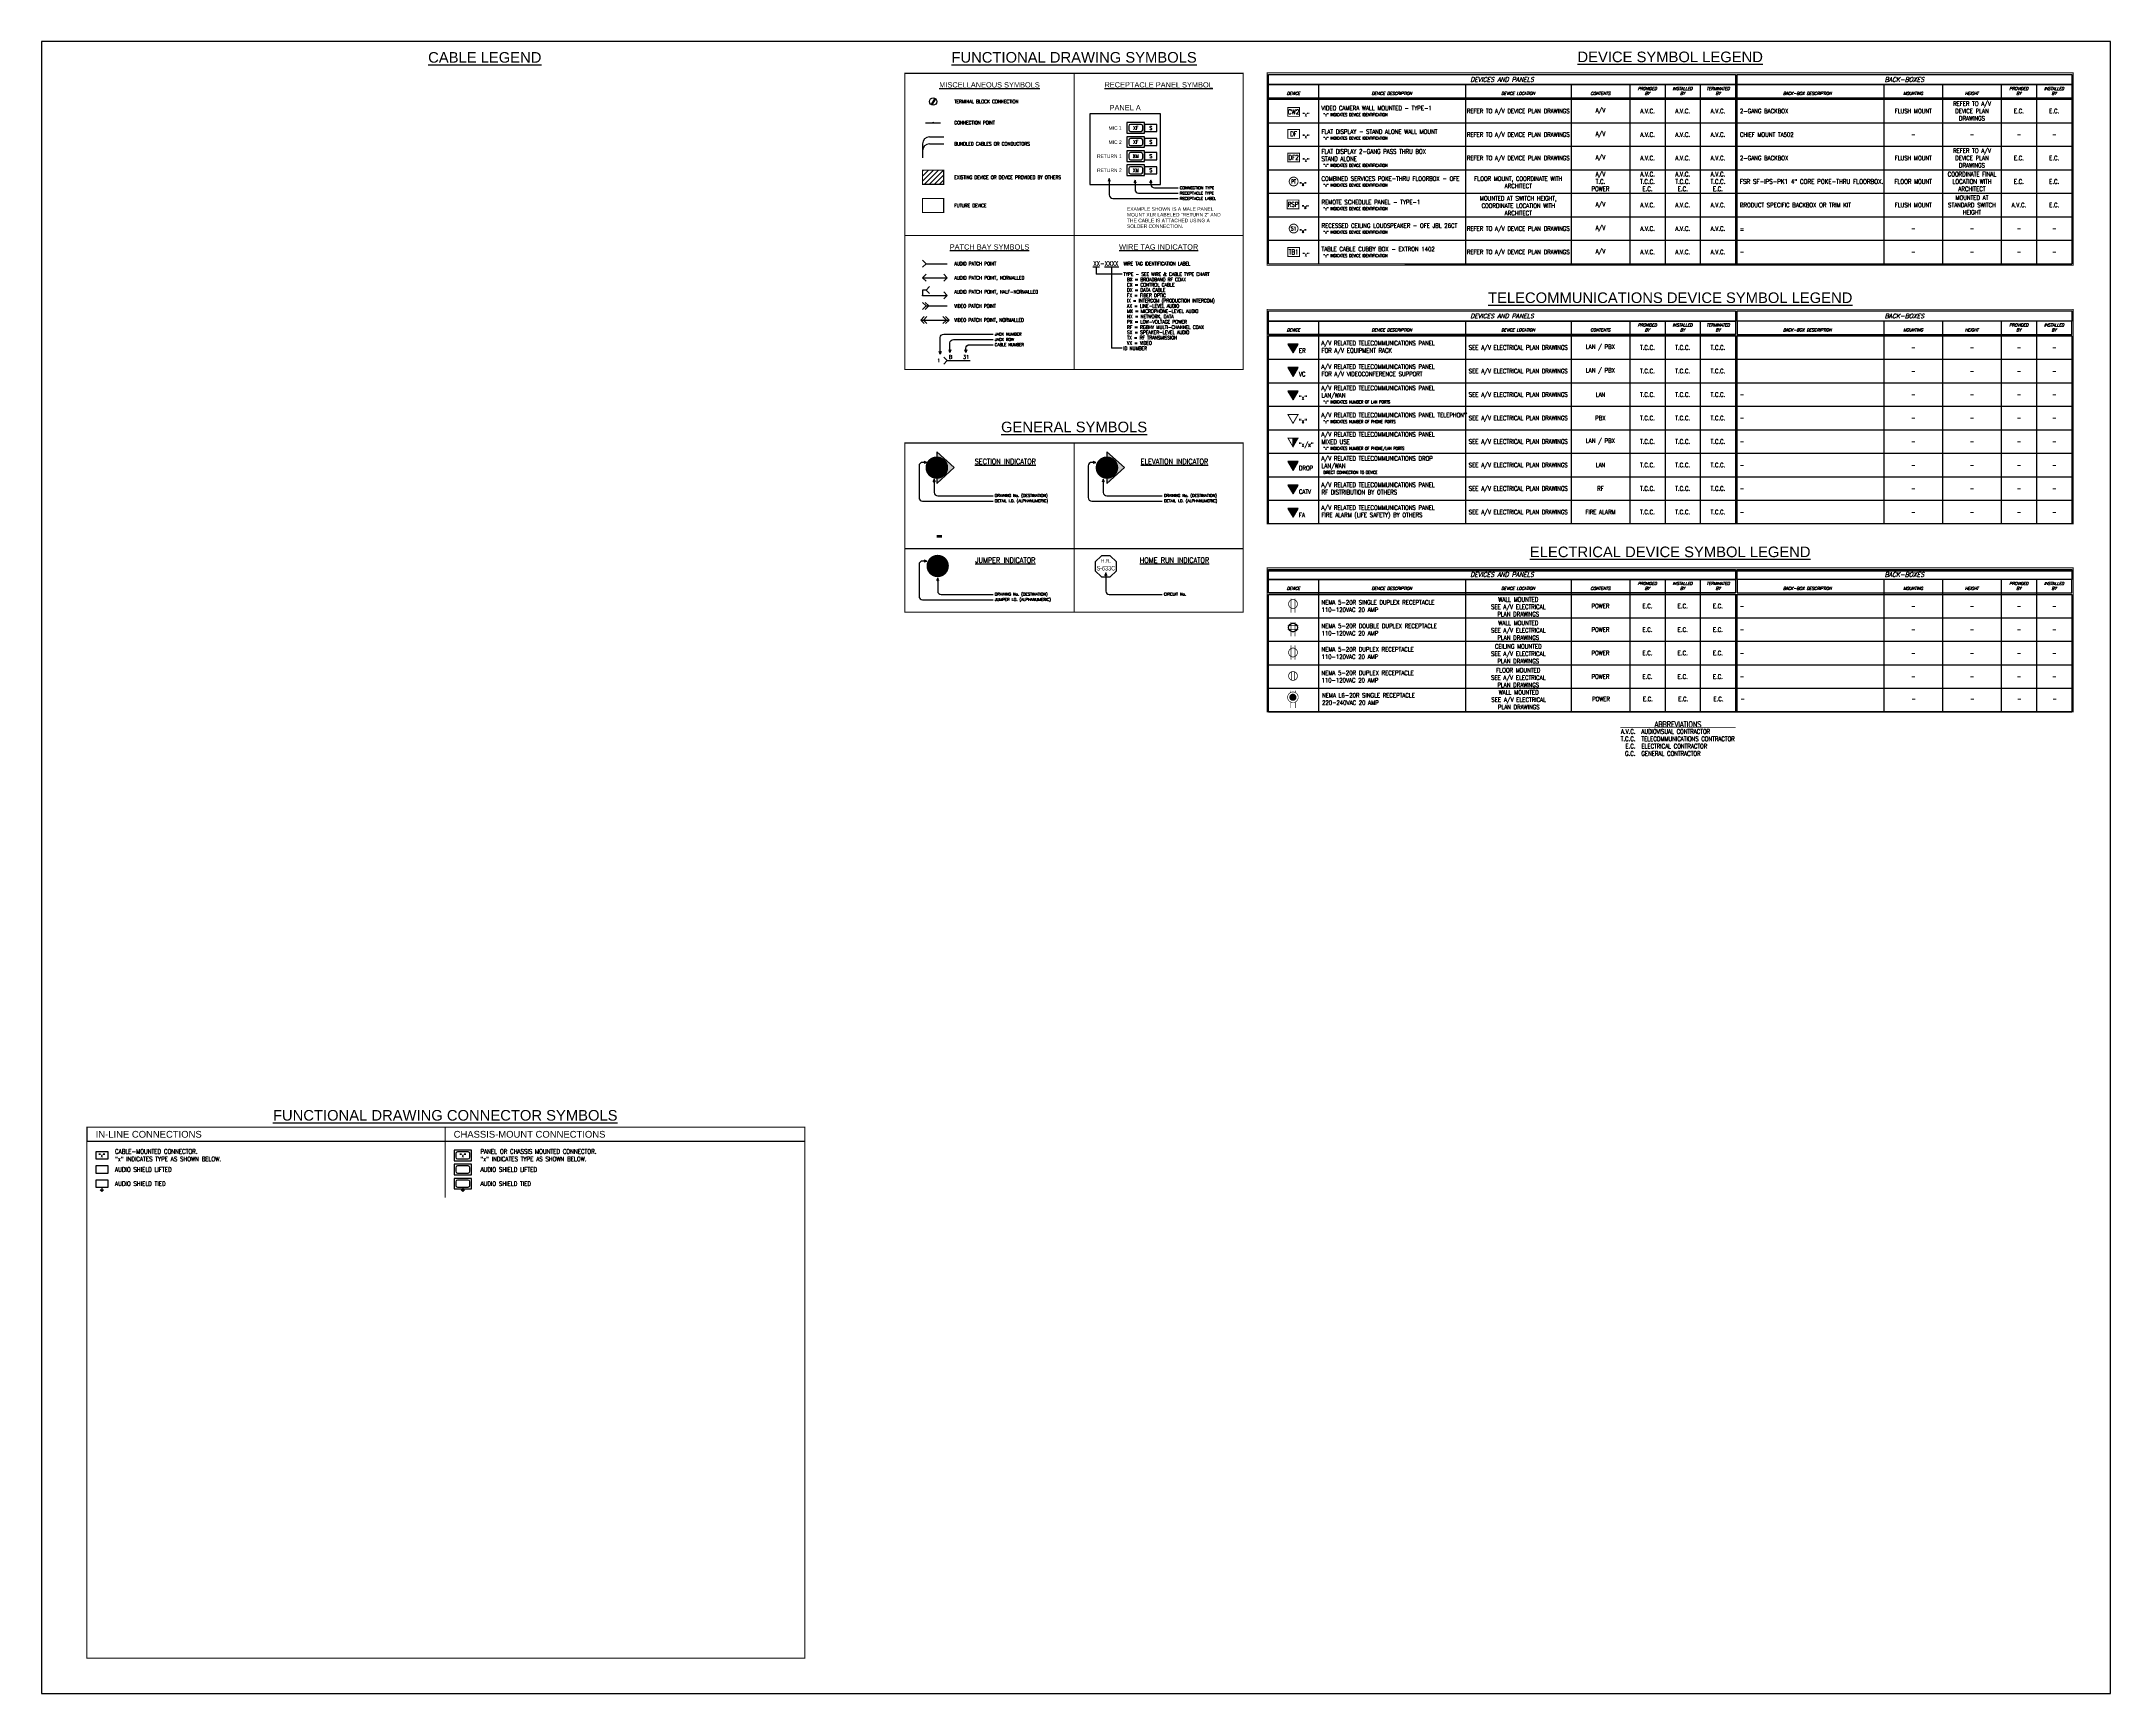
# Model space of a CAD drawing. Extents: x 0 to 73.7, y 0 to 29.5.
# Drawn here: x 0 to 36.7, y 0 to 29.3 of the extents above; entities that cross this region are included whole.
import ezdxf
from ezdxf.enums import TextEntityAlignment as Align

# ---------------------------------------------------------------- set-up
doc = ezdxf.new("R2010")
doc.units = 0
doc.header["$MEASUREMENT"] = 0
doc.linetypes.add('DIVIDE4', pattern=[0.3125, 0.125, -0.0625, 0, -0.0625, 0, -0.0625])
doc.linetypes.add('HIDDEN4', pattern=[0.09375, 0.0625, -0.03125])
doc.layers.get('0').update_dxf_attribs({"linetype": 'CONTINUOUS'})
doc.layers.get('DEFPOINTS').update_dxf_attribs({"linetype": 'CONTINUOUS'})
for name, color, linetype in [('0AV-REV1', 7, 'CONTINUOUS'), ('2', 1, 'CONTINUOUS'), ('AV-Anno-Iden', 154, 'CONTINUOUS'), ('AV-Anno-Text', 1, 'CONTINUOUS'), ('AV-Flor-Elec-Devc', 160, 'CONTINUOUS'), ('CABLE-NUM', 7, 'CONTINUOUS'), ('Device Fill', 255, 'CONTINUOUS'), ('GRID', 7, 'CONTINUOUS'), ('NOTES', 1, 'CONTINUOUS'), ('PPOINTS', 7, 'CONTINUOUS'), ('TABLE', 7, 'CONTINUOUS'), ('TAG', 7, 'CONTINUOUS'), ('TEXT-MEDIUM', 1, 'CONTINUOUS'), ('TEXT-SMALL', 7, 'CONTINUOUS')]:
    doc.layers.add(name, color=color, linetype=linetype)
doc.styles.add('CONNECTOR', font='SIMPLEX.shx', dxfattribs={"width": 0.75, "height": 0.0625})
doc.styles.add('ITALIC', font='italic.shx')
doc.styles.add('NARROW', font='ROMANS.shx', dxfattribs={"width": 0.8})
doc.styles.add('ROMANS', font='romans', dxfattribs={"width": 0.875})
doc.styles.add('SIMPLEX', font='SIMPLEX')
doc.styles.get("Standard").update_dxf_attribs({"font": 'arial.ttf'})
doc.styles.add('SWISS-L', font='swiss-l.shx')
doc.styles.add('TAG', font='TXT.SHX', dxfattribs={"width": 0.85})
doc.styles.add('TimesNew', font='times.ttf')

# ---------------------------------------------------------------- blocks, each defined once
blk = doc.blocks.new('PP-IN')
at = {"layer": 'PPOINTS', "color": 3, "linetype": 'Continuous'}
blk.add_lwpolyline([(-0.062, 0.062), (0, 0), (-0.062, -0.062), (-0.062, -0.062)], dxfattribs=at)
at = {"layer": 'CABLE-NUM', "linetype": 'Continuous', "style": 'SIMPLEX'}
blk.add_attdef('B-CABLE', (0.281, 0.032), '', height=0.0625, dxfattribs=at)
at = {"layer": 'PPOINTS', "linetype": 'Continuous', "style": 'SIMPLEX'}
blk.add_attdef('POINT-NUM', text='', height=0.0625, dxfattribs=at).set_placement((-0.125, 0.031), align=Align.RIGHT)
blk.add_attdef('B-ROW', (0.031, 0.032), '', height=0.0625, dxfattribs=at)
blk = doc.blocks.new('VPP-IN')
at = {"layer": 'PPOINTS', "color": 3, "linetype": 'Continuous'}
for points in [[(-0.062, 0.062), (0, 0), (-0.062, -0.062), (-0.062, -0.062)], [(-0.016, 0.062), (0.047, 0), (-0.016, -0.062), (-0.016, -0.062)]]:
    blk.add_lwpolyline(points, dxfattribs=at)
at = {"layer": 'CABLE-NUM', "linetype": 'Continuous', "style": 'SIMPLEX'}
blk.add_attdef('POINT-NUM', text='', height=0.0625, dxfattribs=at).set_placement((-0.094, 0), align=Align.MIDDLE_RIGHT)
for tag, p in [('B-ROW', (0.062, 0.032)), ('B-CABLE', (0.312, 0.032))]:
    blk.add_attdef(tag, p, '', height=0.0625, dxfattribs=at)
blk = doc.blocks.new('PP-HALF')
at = {"layer": 'PPOINTS', "color": 1, "const_width": 0.0156}
blk.add_lwpolyline([(-0.008, 0, 1), (0.008, 0, 1)], format="xyb", close=True, dxfattribs=at)
at = {"layer": 'PPOINTS', "color": 1}
blk.add_lwpolyline([(0.062, 0.094), (0, 0.094), (0, 0)], dxfattribs=at)
at = {"layer": 'PPOINTS', "color": 1, "linetype": 'Continuous'}
blk.add_lwpolyline([(0, 0), (0.437, 0)], dxfattribs=at)
at = {"layer": 'PPOINTS', "color": 3, "linetype": 'Continuous'}
for points in [[(0.125, 0.156), (0.062, 0.094), (0.125, 0.031)], [(0.375, 0.062), (0.437, 0), (0.375, -0.062), (0.375, -0.062)]]:
    blk.add_lwpolyline(points, dxfattribs=at)
at = {"layer": 'CABLE-NUM', "linetype": 'Continuous', "style": 'SIMPLEX'}
blk.add_attdef('T-CABLE', text='', height=0.0625, dxfattribs=at).set_placement((-0.281, 0.032), align=Align.RIGHT)
blk.add_attdef('B-CABLE', (0.719, 0.032), '', height=0.0625, dxfattribs=at)
at = {"layer": 'PPOINTS', "linetype": 'Continuous', "style": 'SIMPLEX'}
blk.add_attdef('T-ROW', text='', height=0.0625, dxfattribs=at).set_placement((-0.031, 0.062), align=Align.RIGHT)
blk.add_attdef('POINT-NUM', text='', height=0.0625, dxfattribs=at).set_placement((0.25, 0.031), align=Align.CENTER)
blk.add_attdef('B-ROW', (0.469, 0.064), '', height=0.0625, dxfattribs=at)
blk = doc.blocks.new('VPPOINT')
at = {"layer": 'PPOINTS', "color": 3}
for points in [[(0.031, 0.062), (-0.031, 0), (0.031, -0.062)], [(0.078, 0.062), (0.016, 0), (0.078, -0.062)], [(0.359, 0.062), (0.422, 0), (0.359, -0.062), (0.359, -0.062)], [(0.406, 0.062), (0.469, 0), (0.406, -0.062), (0.406, -0.062)]]:
    blk.add_lwpolyline(points, dxfattribs=at)
at = {"layer": 'PPOINTS', "color": 1}
blk.add_lwpolyline([(-0.031, 0), (0.469, 0)], dxfattribs=at)
at = {"layer": 'CABLE-NUM', "style": 'SIMPLEX'}
for tag, p in [('T-CABLE', (-0.281, 0.032)), ('T-ROW', (-0.031, 0.064))]:
    blk.add_attdef(tag, text='', height=0.0625, dxfattribs=at).set_placement(p, align=Align.RIGHT)
blk.add_attdef('POINT-NUM', text='', height=0.0625, dxfattribs=at).set_placement((0.222, 0.034), align=Align.CENTER)
for tag, p in [('B-ROW', (0.469, 0.064)), ('B-CABLE', (0.719, 0.032))]:
    blk.add_attdef(tag, p, '', height=0.0625, dxfattribs=at)
blk = doc.blocks.new('PPOINT')
at = {"layer": 'PPOINTS', "color": 3, "linetype": 'Continuous'}
for points in [[(0.062, 0.062), (0, 0), (0.062, -0.062)], [(0.375, 0.062), (0.437, 0), (0.375, -0.062), (0.375, -0.062)]]:
    blk.add_lwpolyline(points, dxfattribs=at)
at = {"layer": 'PPOINTS', "color": 1, "linetype": 'Continuous'}
blk.add_lwpolyline([(0, 0), (0.437, 0)], dxfattribs=at)
at = {"layer": 'CABLE-NUM', "linetype": 'Continuous', "style": 'SIMPLEX'}
blk.add_attdef('T-CABLE', text='', height=0.0625, dxfattribs=at).set_placement((-0.281, 0.032), align=Align.RIGHT)
blk.add_attdef('B-CABLE', (0.719, 0.032), '', height=0.0625, dxfattribs=at)
at = {"layer": 'PPOINTS', "linetype": 'Continuous', "style": 'SIMPLEX'}
blk.add_attdef('T-ROW', text='', height=0.0625, dxfattribs=at).set_placement((-0.031, 0.064), align=Align.RIGHT)
blk.add_attdef('POINT-NUM', text='', height=0.0625, dxfattribs=at).set_placement((0.222, 0.034), align=Align.CENTER)
blk.add_attdef('B-ROW', (0.469, 0.064), '', height=0.0625, dxfattribs=at)
blk = doc.blocks.new('INPUT')
blk.add_lwpolyline([(-0.21875, -0.0625), (0, -0.0625), (0, 0.0625), (-0.21875, 0.0625)], close=True)
at = {"style": 'CONNECTOR', "width": 0.75}
blk.add_attdef('CONNECTOR', text='', height=0.0625, dxfattribs=at).set_placement((-0.109375, 0), align=Align.MIDDLE_CENTER)
blk = doc.blocks.new('RECEPT')
blk.add_lwpolyline([(-0.15625, -0.09375), (0.15625, -0.09375), (0.15625, 0.09375), (-0.15625, 0.09375)], close=True)
blk.add_lwpolyline([(-0.09375, -0.0625), (0.09375, -0.0625, 0.41421356), (0.125, -0.03125), (0.125, 0.03125, 0.41421356), (0.09375, 0.0625), (-0.09375, 0.0625, 0.41421356), (-0.125, 0.03125), (-0.125, -0.03125, 0.41421356)], format="xyb", close=True)
at = {"style": 'CONNECTOR', "width": 0.75}
blk.add_attdef('RECEPTACLE', text='', height=0.0625, dxfattribs=at).set_placement((0, 0), align=Align.MIDDLE)
blk = doc.blocks.new('TAG')
at = {"layer": 'TAG', "style": 'TAG', "width": 0.85}
blk.add_attdef('TAG', text='', height=0.08, dxfattribs=at).set_placement((0, 0), align=Align.BOTTOM_CENTER)
blk = doc.blocks.new('HOMERUN')
at = {"color": 3}
blk.add_lwpolyline([(0.188, 0.078), (0.078, 0.188), (-0.078, 0.188), (-0.188, 0.078), (-0.188, -0.078), (-0.078, -0.188), (0.078, -0.188), (0.188, -0.078)], close=True, dxfattribs=at)
blk.add_text('H.R.', height=0.0625).set_placement((0, 0.097), align=Align.MIDDLE)
at = {"color": 1, "width": 0.7}
blk.add_attdef('HOMERUN', text='', height=0.08, dxfattribs=at).set_placement((0, -0.034), align=Align.MIDDLE)
blk = doc.blocks.new('view')
at = {"layer": 'Device Fill', "linetype": 'Continuous'}
h = blk.add_hatch(color=256, dxfattribs=at)
edge = h.paths.add_edge_path()
edge.add_arc((0, 0), 0.188, 180, 360)
edge.add_arc((0, 0), 0.188, 0, 180)
at = {"const_width": 0.02}
blk.add_lwpolyline([(-0.188, 0, 1), (0.188, 0, 1)], format="xyb", close=True, dxfattribs=at)
blk.add_lwpolyline([(-0.188, 0), (0.188, 0)], dxfattribs=at)
at = {"style": 'TimesNew'}
blk.add_attdef('DETAIL', text='', height=0.0938, dxfattribs=at).set_placement((0, 0.037), align=Align.CENTER)
at = {"style": 'NARROW', "width": 0.9}
blk.add_attdef('DRAWING', text='', height=0.06, dxfattribs=at).set_placement((0, -0.066), align=Align.MIDDLE_CENTER)
blk = doc.blocks.new('TERMINAL')
at = {"layer": '2', "color": 7, "linetype": 'Continuous'}
for points in [[(0.0299, 0.0584), (-0.0355, -0.0532)], [(0.043, 0.0481), (-0.0224, -0.0601)]]:
    blk.add_lwpolyline(points, dxfattribs=at)
blk.add_circle((0, 0), 0.0662, dxfattribs=at)
blk = doc.blocks.new('view-arr')
h = blk.add_hatch(color=256)
edge = h.paths.add_edge_path()
edge.add_line((0, -0.1875), (0, -0.28125))
edge.add_line((0, -0.28125), (0.3125, 0))
edge.add_line((0.3125, 0), (0, 0.28125))
edge.add_line((0, 0.28125), (0, 0.1875))
edge.add_arc((0, 0), 0.1875, -90, 90, ccw=False)
blk.add_lwpolyline([(0, -0.1875), (0, -0.28125), (0.3125, 0), (0, 0.28125), (0, 0.1875, -1)], format="xyb", close=True)
blk = doc.blocks.new('input-g')
blk.add_lwpolyline([(-0.21875, -0.0625), (0, -0.0625), (0, 0.0625), (-0.21875, 0.0625)], close=True)
for points in [[(-0.140625, -0.109375), (-0.078125, -0.109375), (-0.109375, -0.140625), (-0.140625, -0.109375)], [(-0.109375, -0.0625), (-0.109375, -0.109375)]]:
    blk.add_lwpolyline(points)
at = {"style": 'CONNECTOR', "width": 0.75}
blk.add_attdef('CONNECTOR', text='', height=0.0625, dxfattribs=at).set_placement((-0.109375, 0), align=Align.MIDDLE)
blk = doc.blocks.new('recept-g')
for points in [[(-0.15625, -0.09375), (0.15625, -0.09375), (0.15625, 0.09375), (-0.15625, 0.09375)], [(-0.03125, -0.109375), (0.03125, -0.109375), (0, -0.140625)]]:
    blk.add_lwpolyline(points, close=True)
blk.add_lwpolyline([(-0.09375, -0.0625), (0.09375, -0.0625, 0.414213562), (0.125, -0.03125), (0.125, 0.03125, 0.414213562), (0.09375, 0.0625), (-0.09375, 0.0625, 0.414213562), (-0.125, 0.03125), (-0.125, -0.03125, 0.414213562)], format="xyb", close=True)
blk.add_lwpolyline([(0, -0.0625), (0, -0.109375)])
at = {"style": 'CONNECTOR', "width": 0.75}
blk.add_attdef('RECEPTACLE', text='', height=0.0625, dxfattribs=at).set_placement((0, 0), align=Align.MIDDLE)
blk = doc.blocks.new('dev-lan-closed')
blk.add_hatch(color=256).paths.add_polyline_path([(0, 0), (0.108, 0.187), (-0.108, 0.187)])
blk.add_lwpolyline([(0, 0), (0.108, 0.187), (-0.108, 0.187)], close=True)
blk = doc.blocks.new('dev-lan-open')
at = {"const_width": 0.02}
blk.add_lwpolyline([(0, 0), (0.108, 0.187), (-0.108, 0.187)], close=True, dxfattribs=at)
blk = doc.blocks.new('dev-lan-half')
blk.add_hatch(color=256).paths.add_polyline_path([(0.108, 0.187), (0, 0.187), (0, 0)])
at = {"const_width": 0.02}
blk.add_lwpolyline([(0, 0), (0.108, 0.187), (-0.108, 0.187)], close=True, dxfattribs=at)
blk.add_lwpolyline([(0, 0), (0, 0.187)])
blk = doc.blocks.new('120VAC-2')
at = {"const_width": 0.015}
blk.add_lwpolyline([(-0.094, 0, 1), (0.094, 0, 1)], format="xyb", close=True, dxfattribs=at)
at = {"color": 0, "const_width": 0.015}
for points in [[(-0.042, 0.115), (-0.042, -0.188)], [(0.042, 0.115), (0.042, -0.188)]]:
    blk.add_lwpolyline(points, dxfattribs=at)
at = {"style": 'ROMANS'}
blk.add_attdef('IG', (0.125, -0.094), '', height=0.0781, dxfattribs=at)
blk = doc.blocks.new('120VAC-4')
at = {"color": 0, "const_width": 0.015}
for points in [[(-0.115, 0.042), (0.115, 0.042)], [(-0.042, 0.115), (-0.042, -0.188)], [(0.042, 0.115), (0.042, -0.188)], [(-0.115, -0.042), (0.115, -0.042)]]:
    blk.add_lwpolyline(points, dxfattribs=at)
at = {"const_width": 0.015}
blk.add_lwpolyline([(-0.094, 0, 1), (0.094, 0, 1)], format="xyb", close=True, dxfattribs=at)
at = {"color": 0}
blk.add_circle((0, 0), 0.0938, dxfattribs=at)
at = {"style": 'ROMANS'}
blk.add_attdef('IG', (0.167, -0.094), '', height=0.0781, dxfattribs=at)
blk = doc.blocks.new('120VAC-2-Ceiling')
at = {"const_width": 0.015}
blk.add_lwpolyline([(-0.094, 0, 1), (0.094, 0, 1)], format="xyb", close=True, dxfattribs=at)
at = {"color": 0, "const_width": 0.015}
for points in [[(-0.042, 0.151), (-0.042, -0.151)], [(0.042, 0.151), (0.042, -0.151)]]:
    blk.add_lwpolyline(points, dxfattribs=at)
at = {"style": 'ROMANS'}
blk.add_attdef('IG', (0.125, -0.094), '', height=0.0781, dxfattribs=at)
blk = doc.blocks.new('120VAC-2-Floor')
at = {"const_width": 0.015}
blk.add_lwpolyline([(-0.094, 0, 1), (0.094, 0, 1)], format="xyb", close=True, dxfattribs=at)
at = {"color": 0, "const_width": 0.015}
for points in [[(-0.03, 0.089), (-0.03, -0.089)], [(0.03, 0.089), (0.03, -0.089)]]:
    blk.add_lwpolyline(points, dxfattribs=at)
at = {"style": 'ROMANS'}
blk.add_attdef('IG', (0.125, -0.094), '', height=0.0781, dxfattribs=at)
blk = doc.blocks.new('120vac-TL')
at = {"const_width": 0.01}
blk.add_lwpolyline([(-0.094, 0, 1), (0.094, 0, 1)], format="xyb", close=True, dxfattribs=at)
blk.add_lwpolyline([(-0.058, 0, 0.999999), (0.058, 0, 0.999999), (-0.058, 0, 0.999999)], format="xyb", dxfattribs=at)
at = {"color": 0, "const_width": 0.01}
for points in [[(-0.042, 0.115), (-0.042, 0.084)], [(0.042, 0.115), (0.042, 0.084)], [(-0.042, -0.084), (-0.042, -0.188)], [(0.042, -0.084), (0.042, -0.188)]]:
    blk.add_lwpolyline(points, dxfattribs=at)
blk.add_attdef('IG', (0.125, -0.094), '', height=0.0781)
blk = doc.blocks.new('*U27')
at = {"layer": '0AV-REV1'}
h = blk.add_hatch(color=256, dxfattribs=at)
h.dxf.hatch_style = 1
h.paths.add_polyline_path([(-6.75, -11.26, 0.999999), (-6.634, -11.26, 0.999999)])
at = {"linetype": 'Continuous'}
for p, q in [((-7.122, -0.63), (1.159, -0.63)), ((-7.122, -0.656), (7.122, -0.656)), ((-7.122, -0.656), (7.122, -0.656)), ((-6.237, -0.396), (-6.237, -0.656)), ((-6.237, -0.656), (-6.237, -3.573)), ((-3.633, -0.396), (-3.633, -0.656)), ((-3.633, -0.656), (-3.633, -3.573)), ((-1.758, -0.396), (-1.758, -0.656)), ((-1.758, -0.656), (-1.758, -3.573)), ((-0.716, -0.396), (-0.716, -0.656)), ((-0.716, -0.656), (-0.716, -3.573)), ((-0.091, -0.396), (-0.091, -0.656)), ((-0.091, -0.656), (-0.091, -3.573)), ((0.534, -0.396), (0.534, -0.656)), ((0.534, -0.656), (0.534, -3.573)), ((1.185, -0.63), (7.122, -0.63)), ((3.789, -0.396), (3.789, -0.656)), ((3.789, -0.656), (3.789, -3.573)), ((4.831, -0.396), (4.831, -0.656)), ((4.831, -0.656), (4.831, -3.573)), ((5.872, -0.396), (5.872, -0.656)), ((5.872, -0.656), (5.872, -3.573)), ((6.497, -0.396), (6.497, -0.656)), ((6.497, -0.656), (6.497, -3.573)), ((-7.122, -1.073), (7.122, -1.073)), ((-7.122, -1.073), (7.122, -1.073)), ((-7.122, -1.073), (7.122, -1.073)), ((-7.122, -1.49), (7.122, -1.49)), ((-7.122, -1.906), (7.122, -1.906)), ((-7.122, -2.323), (7.122, -2.323)), ((-7.122, -2.74), (7.122, -2.74)), ((-7.122, -3.156), (7.122, -3.156)), ((-7.122, -3.573), (7.122, -3.573)), ((-6.237, -4.59), (-6.237, -8.183)), ((-3.633, -4.59), (-3.633, -8.183)), ((-1.758, -4.59), (-1.758, -8.183)), ((-0.716, -4.59), (-0.716, -8.183)), ((-0.091, -4.59), (-0.091, -8.183)), ((0.534, -4.59), (0.534, -8.183)), ((3.789, -4.59), (3.789, -8.183)), ((4.831, -4.59), (4.831, -8.183)), ((5.872, -4.59), (5.872, -8.183)), ((6.497, -4.59), (6.497, -8.183)), ((-7.122, -4.824), (1.159, -4.824)), ((-7.122, -4.85), (7.122, -4.85)), ((-7.122, -4.85), (1.159, -4.85)), ((-7.122, -4.85), (7.122, -4.85)), ((1.185, -4.824), (7.122, -4.824)), ((-7.122, -5.267), (7.122, -5.267)), ((-7.122, -5.683), (7.122, -5.683)), ((-7.122, -6.1), (7.122, -6.1)), ((-7.122, -6.517), (7.122, -6.517)), ((-7.122, -6.933), (7.122, -6.933)), ((-7.122, -6.933), (7.122, -6.933)), ((-7.122, -7.35), (7.122, -7.35)), ((-7.122, -7.767), (7.122, -7.767)), ((-7.122, -9.018), (7.122, -9.018)), ((-6.237, -9.174), (-6.237, -11.518)), ((-3.633, -9.174), (-3.633, -11.518)), ((-1.758, -9.174), (-1.758, -11.518)), ((-0.716, -9.174), (-0.716, -11.518)), ((-0.091, -9.174), (-0.091, -11.518)), ((0.534, -9.174), (0.534, -11.518)), ((3.789, -9.174), (3.789, -11.518)), ((4.831, -9.174), (4.831, -11.518)), ((5.872, -9.174), (5.872, -11.518)), ((6.497, -9.174), (6.497, -11.518)), ((-7.122, -9.409), (1.159, -9.409)), ((-7.122, -9.435), (1.159, -9.435)), ((-7.122, -9.435), (7.122, -9.435)), ((1.185, -9.409), (7.122, -9.409)), ((-7.122, -9.851), (7.122, -9.851)), ((-7.122, -10.268), (7.122, -10.268)), ((-7.122, -10.685), (7.122, -10.685)), ((-7.122, -11.101), (7.122, -11.101)), ((-7.122, -11.518), (7.122, -11.518))]:
    blk.add_line(p, q, dxfattribs=at)
at = {"const_width": 0.0167}
for points in [[(-7.148, -0.187), (7.148, -0.187), (7.148, -3.599), (-7.148, -3.6)], [(-7.148, -4.381), (7.148, -4.381), (7.148, -8.183), (-7.148, -8.183)], [(-7.148, -8.966), (7.148, -8.966), (7.148, -11.518), (-7.148, -11.518)]]:
    blk.add_lwpolyline(points, close=True, dxfattribs=at)
for points in [[(-7.122, -0.214), (1.159, -0.214), (1.159, -0.396), (-7.122, -0.396)], [(1.185, -0.214), (7.122, -0.214), (7.122, -0.396), (1.185, -0.396)], [(-7.122, -4.407), (1.159, -4.407), (1.159, -4.59), (-7.122, -4.59)], [(1.159, -4.824), (-7.122, -4.824), (-7.122, -4.59), (1.159, -4.59)], [(1.185, -4.407), (7.122, -4.407), (7.122, -4.59), (1.185, -4.59)], [(1.185, -4.824), (7.122, -4.824), (7.122, -4.59), (1.185, -4.59)], [(-7.122, -4.85), (1.159, -4.85), (1.159, -8.183), (-7.122, -8.183)], [(1.185, -4.85), (7.122, -4.85), (7.122, -8.183), (1.185, -8.183)], [(-7.122, -8.992), (1.159, -8.992), (1.159, -9.174), (-7.122, -9.174)], [(1.159, -9.409), (-7.122, -9.409), (-7.122, -9.174), (1.159, -9.174)], [(1.185, -8.992), (7.122, -8.992), (7.122, -9.174), (1.185, -9.174)], [(1.185, -9.409), (7.122, -9.409), (7.122, -9.174), (1.185, -9.174)], [(-7.122, -9.435), (1.159, -9.435), (1.159, -11.518), (-7.122, -11.518)], [(1.185, -9.435), (7.122, -9.435), (7.122, -11.518), (1.185, -11.518)]]:
    blk.add_lwpolyline(points, close=True)
for points in [[(-7.122, -0.656), (-7.122, -0.396), (1.159, -0.396), (1.159, -0.656)], [(-7.122, -3.573), (-7.122, -0.656)], [(1.159, -0.656), (1.159, -3.573)], [(1.185, -0.656), (1.185, -0.396), (7.122, -0.396), (7.122, -0.656)], [(1.185, -3.573), (1.185, -0.656)], [(7.122, -0.656), (7.122, -3.573)]]:
    blk.add_lwpolyline(points)
at = {"linetype": 'Continuous', "lineweight": 0, "const_width": 0.00868, "flags": 128}
blk.add_lwpolyline([(-0.883, -11.793), (1.158, -11.793)], dxfattribs=at)
at = {"xscale": 0.8333333333333286, "yscale": 0.8333333333333286, "zscale": 0.8333333333333286}
for name, p in [('dev-lan-open', (-6.69, -6.402)), ('dev-lan-half', (-6.69, -6.819))]:
    blk.add_blockref(name, p, dxfattribs=at)
at = {"layer": '0AV-REV1', "xscale": 0.8333333333333286, "yscale": 0.8333333333333286, "zscale": 0.8333333333333286}
for name, p in [('dev-lan-closed', (-6.69, -5.152)), ('dev-lan-closed', (-6.69, -5.569)), ('dev-lan-closed', (-6.69, -5.986)), ('dev-lan-closed', (-6.69, -7.236)), ('dev-lan-closed', (-6.69, -7.652)), ('dev-lan-closed', (-6.69, -8.069)), ('120VAC-2', (-6.69, -9.606)), ('120VAC-4', (-6.69, -10.023)), ('120VAC-2-Ceiling', (-6.69, -10.466)), ('120VAC-2-Floor', (-6.69, -10.882))]:
    blk.add_blockref(name, p, dxfattribs=at)
at = {"layer": '0AV-REV1'}
blk.add_blockref('120vac-TL', (-6.692, -11.26), dxfattribs=at)
at = {"char_height": 0.0782, "width": 0.20833, "attachment_point": 1, "style": 'NARROW'}
for s, insert in [('ER', (-6.586, -5.074)), ('VC', (-6.586, -5.491)), ('"x"', (-6.586, -5.907)), ('"x"', (-6.586, -6.324)), ('"x/x"', (-6.586, -6.741)), ('DROP', (-6.586, -7.157)), ('CATV', (-6.586, -7.574)), ('FA', (-6.586, -7.991))]:
    blk.add_mtext(s, dxfattribs=dict(at, insert=insert))
at = {"layer": 'AV-Anno-Text', "style": 'ITALIC'}
for s, height, p in [('DEVICES AND PANELS', 0.07812, (-2.982, -0.344)), ('BACK-BOXES', 0.0781, (4.154, -0.344)), ('DEVICES AND PANELS', 0.07812, (-2.982, -4.538)), ('BACK-BOXES', 0.0781, (4.154, -4.538)), ('DEVICES AND PANELS', 0.07812, (-2.982, -9.122)), ('BACK-BOXES', 0.0781, (4.154, -9.122))]:
    blk.add_text(s, height=height, dxfattribs=at).set_placement(p, align=Align.CENTER)
at = {"layer": 'AV-Anno-Text'}
for s, insert, char_height, width, attachment_point, style in [('{\\fSwis721 Blk BT|b0|i0|c0|p34;\\LDEVICE SYMBOL LEGEND}', (0, 0), 0.1875, 14.29688, 8, 'SWISS-L'), ('-', (1.237, -2.558), 0.0781, 2.5, 4, 'NARROW'), ('-', (1.237, -2.975), 0.0781, 2.5, 4, 'NARROW'), ('{\\fSwis721 Blk BT|b0|i0|c0|p34;\\LTELECOMMUNICATIONS DEVICE SYMBOL LEGEND}', (0, -4.271), 0.1875, 14.29688, 8, 'SWISS-L'), ('A/V RELATED TELECOMMUNICATIONS PANEL\\PFOR A/V EQUIPMENT RACK', (-6.185, -5.058), 0.07812, 2.5, 4, 'NARROW'), ('SEE A/V ELECTRICAL PLAN DRAWINGS', (-2.695, -5.071), 0.07812, 1.77083, 5, 'NARROW'), ('LAN / PBX', (-1.237, -5.058), 0.0781, 0.9375, 5, 'NARROW'), ('T.C.C.', (-0.404, -5.058), 0.0781, 0.52083, 5, 'NARROW'), ('T.C.C.', (0.221, -5.058), 0.0781, 0.52083, 5, 'NARROW'), ('T.C.C.', (0.846, -5.058), 0.0781, 0.52083, 5, 'NARROW'), ('-', (4.31, -5.058), 0.0781, 0.9375, 5, 'NARROW'), ('-', (5.352, -5.058), 0.0781, 0.9375, 5, 'NARROW'), ('-', (6.185, -5.058), 0.0781, 0.52083, 5, 'NARROW'), ('-', (6.81, -5.058), 0.0781, 0.52083, 5, 'NARROW'), ('A/V RELATED TELECOMMUNICATIONS PANEL\\PFOR A/V VIDEOCONFERENCE SUPPORT', (-6.185, -5.475), 0.07812, 2.5, 4, 'NARROW'), ('SEE A/V ELECTRICAL PLAN DRAWINGS', (-2.695, -5.488), 0.07812, 1.77083, 5, 'NARROW'), ('LAN / PBX', (-1.237, -5.475), 0.0781, 0.9375, 5, 'NARROW'), ('T.C.C.', (-0.404, -5.475), 0.0781, 0.52083, 5, 'NARROW'), ('T.C.C.', (0.221, -5.475), 0.0781, 0.52083, 5, 'NARROW'), ('T.C.C.', (0.846, -5.475), 0.0781, 0.52083, 5, 'NARROW'), ('-', (4.31, -5.475), 0.0781, 0.9375, 5, 'NARROW'), ('-', (5.352, -5.475), 0.0781, 0.9375, 5, 'NARROW'), ('-', (6.185, -5.475), 0.0781, 0.52083, 5, 'NARROW'), ('-', (6.81, -5.475), 0.0781, 0.52083, 5, 'NARROW'), ('A/V RELATED TELECOMMUNICATIONS PANEL\\PLAN/WAN\\P{\\H0.6563x;\\C0; "x" INDICATES NUMBER OF LAN PORTS}', (-6.185, -5.892), 0.07812, 2.5, 4, 'NARROW'), ('SEE A/V ELECTRICAL PLAN DRAWINGS', (-2.695, -5.905), 0.07812, 1.77083, 5, 'NARROW'), ('LAN ', (-1.237, -5.892), 0.0781, 0.9375, 5, 'NARROW'), ('T.C.C.', (-0.404, -5.892), 0.0781, 0.52083, 5, 'NARROW'), ('T.C.C.', (0.221, -5.892), 0.0781, 0.52083, 5, 'NARROW'), ('T.C.C.', (0.846, -5.892), 0.0781, 0.52083, 5, 'NARROW'), ('A/V RELATED TELECOMMUNICATIONS PANEL TELEPHONY\\P{\\H0.6563x;\\C0; "x" INDICATES NUMBER OF PHONE PORTS}', (-6.185, -6.308), 0.07812, 2.5, 4, 'NARROW'), ('-', (1.237, -5.892), 0.0781, 2.5, 4, 'NARROW'), ('-', (4.31, -5.892), 0.0781, 0.9375, 5, 'NARROW'), ('-', (5.352, -5.892), 0.0781, 0.9375, 5, 'NARROW'), ('-', (6.185, -5.892), 0.0781, 0.52083, 5, 'NARROW'), ('-', (6.81, -5.892), 0.0781, 0.52083, 5, 'NARROW'), ('A/V RELATED TELECOMMUNICATIONS PANEL\\PMIXED USE\\P{\\H0.6563x;\\C0; "x" INDICATES NUMBER OF PHONE/LAN PORTS}', (-6.185, -6.725), 0.07812, 2.5, 4, 'NARROW'), ('SEE A/V ELECTRICAL PLAN DRAWINGS', (-2.695, -6.321), 0.07812, 1.77083, 5, 'NARROW'), ('PBX', (-1.237, -6.308), 0.0781, 0.9375, 5, 'NARROW'), ('T.C.C.', (-0.404, -6.308), 0.0781, 0.52083, 5, 'NARROW'), ('T.C.C.', (0.221, -6.308), 0.0781, 0.52083, 5, 'NARROW'), ('T.C.C.', (0.846, -6.308), 0.0781, 0.52083, 5, 'NARROW'), ('-', (1.237, -6.308), 0.0781, 2.5, 4, 'NARROW'), ('-', (4.31, -6.308), 0.0781, 0.9375, 5, 'NARROW'), ('-', (5.352, -6.308), 0.0781, 0.9375, 5, 'NARROW'), ('-', (6.185, -6.308), 0.0781, 0.52083, 5, 'NARROW'), ('-', (6.81, -6.308), 0.0781, 0.52083, 5, 'NARROW'), ('A/V RELATED TELECOMMUNICATIONS DROP\\PLAN/WAN\\P{\\H0.6563x;\\C0; DIRECT CONNECTION TO DEVICE}', (-6.185, -7.142), 0.07812, 2.5, 4, 'NARROW'), ('SEE A/V ELECTRICAL PLAN DRAWINGS', (-2.695, -6.738), 0.07812, 1.77083, 5, 'NARROW'), ('LAN / PBX', (-1.237, -6.725), 0.0781, 0.9375, 5, 'NARROW'), ('T.C.C.', (-0.404, -6.725), 0.0781, 0.52083, 5, 'NARROW'), ('T.C.C.', (0.221, -6.725), 0.0781, 0.52083, 5, 'NARROW'), ('T.C.C.', (0.846, -6.725), 0.0781, 0.52083, 5, 'NARROW'), ('-', (1.237, -6.725), 0.0781, 2.5, 4, 'NARROW'), ('-', (4.31, -6.725), 0.0781, 0.9375, 5, 'NARROW'), ('-', (5.352, -6.725), 0.0781, 0.9375, 5, 'NARROW'), ('-', (6.185, -6.725), 0.0781, 0.52083, 5, 'NARROW'), ('-', (6.81, -6.725), 0.0781, 0.52083, 5, 'NARROW'), ('SEE A/V ELECTRICAL PLAN DRAWINGS', (-2.695, -7.155), 0.07812, 1.77083, 5, 'NARROW'), ('LAN ', (-1.237, -7.142), 0.0781, 0.9375, 5, 'NARROW'), ('T.C.C.', (-0.404, -7.142), 0.0781, 0.52083, 5, 'NARROW'), ('T.C.C.', (0.221, -7.142), 0.0781, 0.52083, 5, 'NARROW'), ('T.C.C.', (0.846, -7.142), 0.0781, 0.52083, 5, 'NARROW'), ('-', (1.237, -7.142), 0.0781, 2.5, 4, 'NARROW'), ('-', (4.31, -7.142), 0.0781, 0.9375, 5, 'NARROW'), ('-', (5.352, -7.142), 0.0781, 0.9375, 5, 'NARROW'), ('-', (6.185, -7.142), 0.0781, 0.52083, 5, 'NARROW'), ('-', (6.81, -7.142), 0.0781, 0.52083, 5, 'NARROW'), ('A/V RELATED TELECOMMUNICATIONS PANEL\\PRF DISTRIBUTION BY OTHERS', (-6.185, -7.558), 0.07812, 2.5, 4, 'NARROW'), ('SEE A/V ELECTRICAL PLAN DRAWINGS', (-2.695, -7.571), 0.07812, 1.77083, 5, 'NARROW'), ('RF', (-1.237, -7.558), 0.0781, 0.9375, 5, 'NARROW'), ('T.C.C.', (-0.404, -7.558), 0.0781, 0.52083, 5, 'NARROW'), ('T.C.C.', (0.221, -7.558), 0.0781, 0.52083, 5, 'NARROW'), ('T.C.C.', (0.846, -7.558), 0.0781, 0.52083, 5, 'NARROW'), ('-', (1.237, -7.558), 0.0781, 2.5, 4, 'NARROW'), ('-', (4.31, -7.558), 0.0781, 0.9375, 5, 'NARROW'), ('-', (5.352, -7.558), 0.0781, 0.9375, 5, 'NARROW'), ('-', (6.185, -7.558), 0.0781, 0.52083, 5, 'NARROW'), ('-', (6.81, -7.558), 0.0781, 0.52083, 5, 'NARROW'), ('A/V RELATED TELECOMMUNICATIONS PANEL\\PFIRE ALARM (LIFE SAFETY) BY OTHERS', (-6.185, -7.975), 0.07812, 2.5, 4, 'NARROW'), ('SEE A/V ELECTRICAL PLAN DRAWINGS', (-2.695, -7.988), 0.07812, 1.77083, 5, 'NARROW'), ('FIRE ALARM', (-1.237, -7.975), 0.0781, 0.9375, 5, 'NARROW'), ('T.C.C.', (-0.404, -7.975), 0.0781, 0.52083, 5, 'NARROW'), ('T.C.C.', (0.221, -7.975), 0.0781, 0.52083, 5, 'NARROW'), ('T.C.C.', (0.846, -7.975), 0.0781, 0.52083, 5, 'NARROW'), ('-', (1.237, -7.975), 0.0781, 2.5, 4, 'NARROW'), ('-', (4.31, -7.975), 0.0781, 0.9375, 5, 'NARROW'), ('-', (5.352, -7.975), 0.0781, 0.9375, 5, 'NARROW'), ('-', (6.185, -7.975), 0.0781, 0.52083, 5, 'NARROW'), ('-', (6.81, -7.975), 0.0781, 0.52083, 5, 'NARROW'), ('{\\fSwis721 Blk BT|b0|i0|c0|p34;\\LELECTRICAL DEVICE SYMBOL LEGEND}', (0, -8.778), 0.1875, 14.29688, 8, 'SWISS-L'), ('NEMA 5-20R SINGLE DUPLEX RECEPTACLE\\P110-120VAC 20 AMP', (-6.185, -9.643), 0.07812, 2.5, 4, 'NARROW'), ('WALL MOUNTED \\PSEE A/V ELECTRICAL\\PPLAN DRAWINGS', (-2.695, -9.656), 0.07812, 1.77083, 5, 'NARROW'), ('WALL MOUNTED \\PSEE A/V ELECTRICAL\\PPLAN DRAWINGS', (-2.695, -10.073), 0.07812, 1.77083, 5, 'NARROW'), ('POWER', (-1.237, -9.643), 0.0781, 0.9375, 5, 'NARROW'), ('E.C.', (-0.404, -9.643), 0.0781, 0.52083, 5, 'NARROW'), ('E.C.', (0.221, -9.643), 0.0781, 0.52083, 5, 'NARROW'), ('E.C.', (0.846, -9.643), 0.0781, 0.52083, 5, 'NARROW'), ('-', (1.237, -9.643), 0.0781, 2.5, 4, 'NARROW'), ('-', (4.31, -9.643), 0.0781, 0.9375, 5, 'NARROW'), ('-', (5.352, -9.643), 0.0781, 0.9375, 5, 'NARROW'), ('-', (6.185, -9.643), 0.0781, 0.52083, 5, 'NARROW'), ('-', (6.81, -9.643), 0.0781, 0.52083, 5, 'NARROW'), ('NEMA 5-20R DOUBLE DUPLEX RECEPTACLE\\P110-120VAC 20 AMP', (-6.185, -10.06), 0.07812, 2.5, 4, 'NARROW'), ('POWER', (-1.237, -10.06), 0.0781, 0.9375, 5, 'NARROW'), ('E.C.', (-0.404, -10.06), 0.0781, 0.52083, 5, 'NARROW'), ('E.C.', (0.221, -10.06), 0.0781, 0.52083, 5, 'NARROW'), ('E.C.', (0.846, -10.06), 0.0781, 0.52083, 5, 'NARROW'), ('-', (1.237, -10.06), 0.0781, 2.5, 4, 'NARROW'), ('-', (4.31, -10.06), 0.0781, 0.9375, 5, 'NARROW'), ('-', (5.352, -10.06), 0.0781, 0.9375, 5, 'NARROW'), ('-', (6.185, -10.06), 0.0781, 0.52083, 5, 'NARROW'), ('-', (6.81, -10.06), 0.0781, 0.52083, 5, 'NARROW'), ('NEMA 5-20R DUPLEX RECEPTACLE\\P110-120VAC 20 AMP', (-6.185, -10.476), 0.07812, 2.5, 4, 'NARROW'), ('CEILING MOUNTED \\PSEE A/V ELECTRICAL\\PPLAN DRAWINGS', (-2.695, -10.489), 0.07812, 1.77083, 5, 'NARROW'), ('POWER', (-1.237, -10.476), 0.0781, 0.9375, 5, 'NARROW'), ('E.C.', (-0.404, -10.476), 0.0781, 0.52083, 5, 'NARROW'), ('E.C.', (0.221, -10.476), 0.0781, 0.52083, 5, 'NARROW'), ('E.C.', (0.846, -10.476), 0.0781, 0.52083, 5, 'NARROW'), ('-', (1.237, -10.476), 0.0781, 2.5, 4, 'NARROW'), ('-', (4.31, -10.476), 0.0781, 0.9375, 5, 'NARROW'), ('-', (5.352, -10.476), 0.0781, 0.9375, 5, 'NARROW'), ('-', (6.185, -10.476), 0.0781, 0.52083, 5, 'NARROW'), ('-', (6.81, -10.476), 0.0781, 0.52083, 5, 'NARROW'), ('NEMA 5-20R DUPLEX RECEPTACLE\\P110-120VAC 20 AMP', (-6.185, -10.893), 0.07812, 2.5, 4, 'NARROW'), ('FLOOR MOUNTED \\PSEE A/V ELECTRICAL\\PPLAN DRAWINGS', (-2.695, -10.911), 0.07812, 1.77083, 5, 'NARROW'), ('POWER', (-1.237, -10.893), 0.0781, 0.9375, 5, 'NARROW'), ('E.C.', (-0.404, -10.893), 0.0781, 0.52083, 5, 'NARROW'), ('E.C.', (0.221, -10.893), 0.0781, 0.52083, 5, 'NARROW'), ('E.C.', (0.846, -10.893), 0.0781, 0.52083, 5, 'NARROW'), ('-', (1.237, -10.893), 0.0781, 2.5, 4, 'NARROW'), ('-', (4.31, -10.893), 0.0781, 0.9375, 5, 'NARROW'), ('-', (5.352, -10.893), 0.0781, 0.9375, 5, 'NARROW'), ('-', (6.185, -10.893), 0.0781, 0.52083, 5, 'NARROW'), ('-', (6.81, -10.893), 0.0781, 0.52083, 5, 'NARROW'), ('NEMA L6-20R SINGLE RECEPTACLE\\P220-240VAC 20 AMP', (-6.176, -11.291), 0.07812, 2.5, 4, 'NARROW'), ('WALL MOUNTED \\PSEE A/V ELECTRICAL\\PPLAN DRAWINGS', (-2.687, -11.304), 0.07812, 1.77083, 5, 'NARROW'), ('POWER', (-1.228, -11.291), 0.0781, 0.9375, 5, 'NARROW'), ('E.C.', (-0.395, -11.291), 0.0781, 0.52083, 5, 'NARROW'), ('E.C.', (0.23, -11.291), 0.0781, 0.52083, 5, 'NARROW'), ('E.C.', (0.855, -11.291), 0.0781, 0.52083, 5, 'NARROW'), ('-', (1.246, -11.291), 0.0781, 2.5, 4, 'NARROW'), ('-', (4.319, -11.291), 0.0781, 0.9375, 5, 'NARROW'), ('-', (5.36, -11.291), 0.0781, 0.9375, 5, 'NARROW'), ('-', (6.194, -11.291), 0.0781, 0.52083, 5, 'NARROW'), ('-', (6.819, -11.291), 0.0781, 0.52083, 5, 'NARROW'), ('ABBREVIATIONS', (0.138, -11.793), 0.10417, 2.04427, 8, 'NARROW'), ('A.V.C.\\PT.C.C.\\PE.C.\\PG.C.', (-0.616, -11.828), 0.0781, 0.42621, 3, 'NARROW'), ('AUDIOVISUAL CONTRACTOR\\PTELECOMMUNICATIONS CONTRACTOR\\PELECTRICAL CONTRACTOR\\PGENERAL CONTRACTOR', (-0.512, -11.828), 0.07812, 2.04427, 1, 'NARROW')]:
    blk.add_mtext(s, dxfattribs=dict(at, insert=insert, char_height=char_height, width=width, attachment_point=attachment_point, style=style))
at = {"layer": 'AV-Anno-Text', "color": 7, "attachment_point": 8, "style": 'ITALIC'}
for s, insert, char_height, width in [('DEVICE', (-6.683, -0.578), 0.0521, 0.2076), ('DEVICE DESCRIPTION', (-4.938, -0.578), 0.05208, 1.25), ('DEVICE LOCATION', (-2.699, -0.578), 0.05208, 1.25), ('CONTENTS', (-1.238, -0.578), 0.0521, 0.31077), ('PROVIDED BY', (-0.407, -0.578), 0.05208, 0.41792), ('INSTALLED BY', (0.218, -0.578), 0.05208, 0.4318), ('TERMINATED BY', (0.849, -0.578), 0.05208, 0.48934), ('BACK-BOX DESCRIPTION', (2.432, -0.578), 0.05208, 1.25), ('MOUNTING', (4.307, -0.578), 0.0521, 0.3068), ('HEIGHT', (5.348, -0.578), 0.0521, 0.21355), ('PROVIDED BY', (6.182, -0.578), 0.05208, 0.41792), ('INSTALLED BY', (6.807, -0.578), 0.05208, 0.4318), ('DEVICE', (-6.683, -4.772), 0.0521, 0.2076), ('DEVICE DESCRIPTION', (-4.938, -4.772), 0.05208, 1.25), ('DEVICE LOCATION', (-2.699, -4.772), 0.05208, 1.25), ('CONTENTS', (-1.238, -4.772), 0.0521, 0.31077), ('PROVIDED BY', (-0.407, -4.772), 0.05208, 0.41792), ('INSTALLED BY', (0.218, -4.772), 0.05208, 0.4318), ('TERMINATED BY', (0.849, -4.772), 0.05208, 0.48934), ('BACK-BOX DESCRIPTION', (2.432, -4.772), 0.05208, 1.25), ('MOUNTING', (4.307, -4.772), 0.0521, 0.3068), ('HEIGHT', (5.348, -4.772), 0.0521, 0.21355), ('PROVIDED BY', (6.182, -4.772), 0.05208, 0.41792), ('INSTALLED BY', (6.807, -4.772), 0.05208, 0.4318), ('DEVICE', (-6.683, -9.356), 0.0521, 0.2076), ('DEVICE DESCRIPTION', (-4.938, -9.356), 0.05208, 1.25), ('DEVICE LOCATION', (-2.699, -9.356), 0.05208, 1.25), ('CONTENTS', (-1.238, -9.356), 0.0521, 0.31077), ('PROVIDED BY', (-0.407, -9.356), 0.05208, 0.41792), ('INSTALLED BY', (0.218, -9.356), 0.05208, 0.4318), ('TERMINATED BY', (0.849, -9.356), 0.05208, 0.48934), ('BACK-BOX DESCRIPTION', (2.432, -9.356), 0.05208, 1.25), ('MOUNTING', (4.307, -9.356), 0.0521, 0.3068), ('HEIGHT', (5.348, -9.356), 0.0521, 0.21355), ('PROVIDED BY', (6.182, -9.356), 0.05208, 0.41792), ('INSTALLED BY', (6.807, -9.356), 0.05208, 0.4318)]:
    blk.add_mtext(s, dxfattribs=dict(at, insert=insert, char_height=char_height, width=width))
blk = doc.blocks.new('DEV-RECT')
at = {"const_width": 0.02}
blk.add_lwpolyline([(-0.125, -0.09375), (0.125, -0.09375), (0.125, 0.09375), (-0.125, 0.09375)], close=True, dxfattribs=at)
at = {"layer": 'TEXT-MEDIUM', "style": 'ROMANS', "width": 0.7}
blk.add_attdef('DEV-RECT', text='', height=0.1, dxfattribs=at).set_placement((0, 0), align=Align.MIDDLE)
at = {"layer": 'TEXT-SMALL', "style": 'ROMANS', "width": 0.8}
blk.add_attdef('ID', (0.1875, -0.09375), '', height=0.07812, dxfattribs=at)
blk = doc.blocks.new('DEV-RND')
at = {"const_width": 0.02}
blk.add_lwpolyline([(-0.09375, 0, -1), (0.09375, 0, -1)], format="xyb", close=True, dxfattribs=at)
at = {"layer": 'TEXT-MEDIUM', "style": 'ROMANS', "width": 0.7}
blk.add_attdef('DEV-RND', text='', height=0.08, dxfattribs=at).set_placement((0, 0), align=Align.MIDDLE)
at = {"layer": 'TEXT-SMALL', "style": 'ROMANS', "width": 0.8}
blk.add_attdef('ID', (0.125, -0.09375), '', height=0.07812, dxfattribs=at)

msp = doc.modelspace()

# ---------------------------------------------------------------- hatches: boundary and pattern name
h = msp.add_hatch()
h.set_pattern_fill('ANSI31', color=8, scale=0.5, angle=180, style=0)
h.set_pattern_definition([(225, (-7.371255, 7.35836), (0.04419417, -0.04419417), [])])
h.paths.add_polyline_path([(15.629, 26.765), (16.004, 26.765), (16.004, 27.015), (15.629, 27.015)])

# ---------------------------------------------------------------- linework, layer by layer
for p, q in [((15.754, 27.608), (16.004, 27.608)), ((15.629, 27.483), (15.629, 27.233)), ((15.754, 27.483), (16.004, 27.483)), ((15.691, 25.358), (16.066, 25.358)), ((18.651, 25.301), (18.765, 25.301)), ((18.708, 25.301), (18.708, 25.171)), ((19.168, 25.171), (18.708, 25.171)), ((18.853, 25.301), (19.107, 25.301)), ((18.98, 25.301), (18.98, 23.858)), ((15.691, 24.608), (16.066, 24.608)), ((19.168, 23.858), (18.98, 23.858))]:
    msp.add_line(p, q)
at = {"const_width": 0.02}
for points in [[(15.316, 25.858), (18.316, 25.858), (18.316, 28.733), (15.316, 28.733)], [(18.316, 25.858), (21.316, 25.858), (21.316, 28.733), (18.316, 28.733)], [(15.629, 26.765), (16.004, 26.765), (16.004, 27.015), (15.629, 27.015)], [(15.316, 23.483), (18.316, 23.483), (18.316, 25.858), (15.316, 25.858)], [(18.316, 23.483), (21.316, 23.483), (21.316, 25.858), (18.316, 25.858)], [(15.316, 20.303), (18.316, 20.303), (18.316, 22.178), (15.316, 22.178)], [(18.316, 20.303), (21.316, 20.303), (21.316, 22.178), (18.316, 22.178)], [(15.316, 19.178), (18.316, 19.178), (18.316, 20.303), (15.316, 20.303)], [(18.316, 19.178), (21.316, 19.178), (21.316, 20.303), (18.316, 20.303)]]:
    msp.add_lwpolyline(points, close=True, dxfattribs=at)
at = {"color": 3}
msp.add_lwpolyline([(18.597, 26.765), (19.847, 26.765), (19.847, 28.015), (18.597, 28.015)], close=True, dxfattribs=at)
at = {"color": 7}
msp.add_lwpolyline([(15.683, 27.858), (15.949, 27.858)], dxfattribs=at)
at = {"const_width": 0.0156}
msp.add_lwpolyline([(15.808, 27.858, 1), (15.824, 27.858, 1)], format="xyb", close=True, dxfattribs=at)
for points in [[(18.941, 26.871), (18.926, 26.824), (18.941, 26.84), (18.957, 26.824), (18.941, 26.871)], [(18.926, 26.824), (18.941, 26.855), (18.957, 26.824)], [(19.397, 26.84), (19.381, 26.793), (19.397, 26.808), (19.412, 26.793), (19.397, 26.84)], [(19.381, 26.793), (19.397, 26.824), (19.412, 26.793)], [(19.678, 26.84), (19.662, 26.793), (19.678, 26.808), (19.693, 26.793), (19.678, 26.84)], [(19.662, 26.793), (19.678, 26.824), (19.693, 26.793)], [(15.941, 23.752), (15.926, 23.799), (15.941, 23.783), (15.957, 23.799), (15.941, 23.752)], [(15.926, 23.799), (15.941, 23.768), (15.957, 23.799)], [(16.115, 23.783), (16.1, 23.83), (16.115, 23.815), (16.131, 23.83), (16.115, 23.783)], [(16.1, 23.83), (16.115, 23.799), (16.131, 23.83)], [(16.381, 23.83), (16.397, 23.799), (16.412, 23.83)], [(16.397, 23.783), (16.381, 23.83), (16.397, 23.815), (16.412, 23.83), (16.397, 23.783)], [(15.704, 21.835), (15.657, 21.85), (15.672, 21.835), (15.657, 21.819), (15.704, 21.835)], [(15.657, 21.85), (15.688, 21.835), (15.657, 21.819)], [(18.704, 21.835), (18.657, 21.85), (18.672, 21.835), (18.657, 21.819), (18.704, 21.835)], [(18.657, 21.85), (18.688, 21.835), (18.657, 21.819)], [(15.834, 21.535), (15.818, 21.488), (15.834, 21.503), (15.85, 21.488), (15.834, 21.535)], [(15.818, 21.488), (15.834, 21.519), (15.85, 21.488)], [(18.834, 21.535), (18.818, 21.488), (18.834, 21.503), (18.85, 21.488), (18.834, 21.535)], [(18.818, 21.488), (18.834, 21.519), (18.85, 21.488)], [(15.704, 20.085), (15.657, 20.1), (15.672, 20.085), (15.657, 20.069), (15.704, 20.085)], [(15.657, 20.1), (15.688, 20.085), (15.657, 20.069)], [(18.879, 19.878), (18.863, 19.831), (18.879, 19.847), (18.894, 19.831), (18.879, 19.878)], [(18.863, 19.831), (18.879, 19.863), (18.894, 19.831)], [(15.897, 19.785), (15.881, 19.738), (15.897, 19.753), (15.912, 19.738), (15.897, 19.785)], [(15.881, 19.738), (15.897, 19.769), (15.912, 19.738)], [(0.807, 10.044), (0.807, 9.794)]]:
    msp.add_lwpolyline(points)
for points in [[(18.941, 26.871), (18.941, 26.577, 0.414214), (19.004, 26.515), (20.16, 26.515)], [(19.397, 26.84), (19.397, 26.671, 0.414214), (19.459, 26.608), (20.16, 26.608)], [(19.678, 26.84), (19.678, 26.765, 0.414214), (19.74, 26.702), (20.16, 26.702)], [(15.941, 23.752), (15.941, 24.046, -0.414214), (16.004, 24.108), (16.879, 24.108)], [(16.115, 23.783), (16.115, 23.952, -0.414214), (16.178, 24.015), (16.879, 24.015)], [(16.397, 23.783), (16.397, 23.858, -0.414214), (16.459, 23.921), (16.879, 23.921)], [(15.691, 21.835), (15.629, 21.835, 0.414214), (15.566, 21.772), (15.566, 21.21, 0.414214), (15.629, 21.147), (16.879, 21.147)], [(18.691, 21.835), (18.629, 21.835, 0.414214), (18.566, 21.772), (18.566, 21.21, 0.414214), (18.629, 21.147), (19.879, 21.147)], [(15.834, 21.535), (15.834, 21.303, 0.414214), (15.897, 21.241), (16.879, 21.241)], [(18.834, 21.535), (18.834, 21.303, 0.414214), (18.897, 21.241), (19.879, 21.241)], [(15.691, 20.085), (15.629, 20.085, 0.414214), (15.566, 20.022), (15.566, 19.46, 0.414214), (15.629, 19.397), (16.879, 19.397)], [(18.879, 19.878), (18.879, 19.553, 0.414214), (18.941, 19.491), (19.879, 19.491)], [(15.897, 19.785), (15.897, 19.553, 0.414214), (15.959, 19.491), (16.879, 19.491)]]:
    msp.add_lwpolyline(points, format="xyb")
at = {"linetype": 'HIDDEN4', "const_width": 0.02, "flags": 128}
msp.add_lwpolyline([(15.629, 26.265), (16.004, 26.265), (16.004, 26.515), (15.629, 26.515)], close=True, dxfattribs=at)
at = {"color": 1}
msp.add_lwpolyline([(16.066, 23.64), (16.472, 23.64)], dxfattribs=at)
for centre in [(15.754, 27.483), (15.754, 27.358)]:
    msp.add_arc(centre, 0.125, 90, 180)
at = {"layer": 'AV-Anno-Iden', "linetype": 'DIVIDE4'}
msp.add_lwpolyline([(15.879, 21.46, 0, 0, 0), (15.879, 20.522, 0.0469, 0.0469, 0), (15.972, 20.522, 0.0469, 0.0469, 0)], format="xyseb", dxfattribs=at)
at = {"layer": 'DEFPOINTS'}
msp.add_lwpolyline([(0, 0), (36.7, 0), (36.7, 29.3), (0, 29.3)], close=True, dxfattribs=at)
msp.add_lwpolyline([(0, 0), (36.7, 0), (36.7, 29.3), (0, 29.3)], close=True, dxfattribs=at)
at = {"layer": 'GRID'}
msp.add_line((0.807, 9.794), (13.542, 9.794), dxfattribs=at)
at = {"layer": 'GRID', "const_width": 0.02}
msp.add_lwpolyline([(7.163, 10.044), (7.163, 8.794)], dxfattribs=at)
at = {"layer": 'TABLE', "const_width": 0.02}
msp.add_lwpolyline([(0.807, 0.629), (13.542, 0.629), (13.542, 10.044), (0.807, 10.044)], close=True, dxfattribs=at)

# ---------------------------------------------------------------- block references
for name, p in [('*U27', (28.889, 28.929)), ('TERMINAL', (15.816, 28.233)), ('PP-IN', (15.691, 25.358)), ('PPOINT', (15.629, 25.108)), ('PP-HALF', (15.629, 24.796)), ('VPP-IN', (15.691, 24.608)), ('VPPOINT', (15.629, 24.358)), ('INPUT', (1.182, 9.294)), ('RECEPT', (7.475, 9.294)), ('input-g', (1.182, 9.044)), ('recept-g', (7.475, 9.044))]:
    msp.add_blockref(name, p)
for name, p, values in [('RECEPT', (19.41, 27.765), {'RECEPTACLE': 'XF'}), ('RECEPT', (19.41, 27.515), {'RECEPTACLE': 'XF'}), ('INPUT', (19.785, 27.765), {'CONNECTOR': 'S'}), ('INPUT', (19.785, 27.515), {'CONNECTOR': 'S'}), ('RECEPT', (19.41, 27.265), {'RECEPTACLE': 'XM'}), ('INPUT', (19.785, 27.265), {'CONNECTOR': 'S'}), ('RECEPT', (19.41, 27.015), {'RECEPTACLE': 'XM'}), ('INPUT', (19.785, 27.015), {'CONNECTOR': 'S'}), ('INPUT', (1.182, 9.544), {'CONNECTOR': '"x"'}), ('RECEPT', (7.475, 9.544), {'RECEPTACLE': '"x"'})]:
    msp.add_blockref(name, p).add_auto_attribs(values)
ref = msp.add_blockref('PP-IN', (16.066, 23.64))
ref.add_attrib('B-ROW', 'B', (16.097, 23.672), dxfattribs={"layer": 'PPOINTS', "color": 7, "height": 0.0625, "style": 'SIMPLEX'})
ref.add_attrib('POINT-NUM', '1', dxfattribs={"layer": 'PPOINTS', "color": 7, "height": 0.0625, "style": 'SIMPLEX'}).set_placement((15.941, 23.64), align=Align.MIDDLE_RIGHT)
ref.add_attrib('B-CABLE', '31', (16.347, 23.672), dxfattribs={"layer": 'CABLE-NUM', "color": 7, "height": 0.0625, "style": 'SIMPLEX'})
at = {"layer": 'AV-Anno-Iden'}
for p in [(15.879, 21.741), (18.897, 21.741)]:
    msp.add_blockref('view-arr', p, dxfattribs=at)
ref = msp.add_blockref('view', (15.879, 21.741), dxfattribs=at)
ref.add_attrib('DETAIL', 'A', dxfattribs={"layer": '0', "linetype": 'ByBlock', "height": 0.0938}).set_placement((15.879, 21.778), align=Align.CENTER)
ref.add_attrib('DRAWING', 'AV-1.01', dxfattribs={"layer": '0', "color": 0, "height": 0.06, "width": 0.75}).set_placement((15.879, 21.674), align=Align.MIDDLE_CENTER)
ref = msp.add_blockref('view', (18.897, 21.741), dxfattribs=at)
ref.add_attrib('DETAIL', 'A', dxfattribs={"layer": '0', "linetype": 'ByBlock', "height": 0.0938}).set_placement((18.897, 21.778), align=Align.CENTER)
ref.add_attrib('DRAWING', 'AV-1.01', dxfattribs={"layer": '0', "color": 0, "height": 0.06, "width": 0.75}).set_placement((18.897, 21.674), align=Align.MIDDLE_CENTER)
ref = msp.add_blockref('view', (15.897, 19.997), dxfattribs=at)
ref.add_attrib('DETAIL', 'A', dxfattribs={"layer": '0', "linetype": 'ByBlock', "height": 0.0938}).set_placement((15.897, 20.034), align=Align.CENTER)
ref.add_attrib('DRAWING', 'AV-8.01', dxfattribs={"layer": '0', "color": 0, "height": 0.06, "width": 0.75}).set_placement((15.897, 19.93), align=Align.MIDDLE_CENTER)
ref = msp.add_blockref('HOMERUN', (18.879, 19.991), dxfattribs=at)
ref.add_attrib('HOMERUN', 'S-633C', dxfattribs={"layer": '0', "color": 0, "height": 0.08, "width": 0.7}).set_placement((18.879, 19.957), align=Align.MIDDLE)
at = {"layer": 'AV-Flor-Elec-Devc', "xscale": 0.833333333333333, "yscale": 0.833333333333333, "zscale": 0.833333333333333}
for name, p, values in [('DEV-RECT', (22.21, 28.049), {'DEV-RECT': 'CW2', 'ID': '"x"'}), ('DEV-RECT', (22.21, 27.659), {'DEV-RECT': 'DF', 'ID': '"x"'}), ('DEV-RECT', (22.21, 27.242), {'DEV-RECT': 'DF2', 'ID': '"x"'}), ('DEV-RECT', (22.199, 26.409), {'DEV-RECT': 'RSP', 'ID': '"x"'}), ('DEV-RND', (22.21, 25.981), {'DEV-RND': 'S1', 'ID': '"x"'}), ('DEV-RECT', (22.21, 25.565), {'DEV-RECT': 'TB1', 'ID': '"x"'})]:
    msp.add_blockref(name, p, dxfattribs=at).add_auto_attribs(values)
at = {"layer": 'AV-Flor-Elec-Devc'}
ref = msp.add_blockref('DEV-RND', (22.21, 26.815), dxfattribs=dict(at, xscale=0.833333333333333, yscale=0.833333333333333, zscale=0.833333333333333))
ref.add_attrib('DEV-RND', 'PT', dxfattribs={"layer": 'TEXT-MEDIUM', "height": 0.0667, "style": 'ROMANS', "width": 0.65}).set_placement((22.21, 26.815), align=Align.MIDDLE)
ref.add_attrib('ID', '"x"', (22.314, 26.737), dxfattribs={"layer": 'TEXT-SMALL', "height": 0.0651, "style": 'ROMANS', "width": 0.8})
at = {"layer": 'NOTES'}
msp.add_blockref('TAG', (18.879, 25.296), dxfattribs=at).add_auto_attribs({'TAG': 'XX-XXXX'})

# ---------------------------------------------------------------- texts
for s, p in [('MIC 1', (19.16, 27.733)), ('MIC 2', (19.16, 27.483)), ('RETURN 1', (19.16, 27.233)), ('RETURN 2', (19.16, 26.983))]:
    msp.add_text(s, height=0.0625).set_placement(p, align=Align.RIGHT)
at = {"layer": 'AV-Anno-Text', "color": 1}
for s, height, p in [('%%uMISCELLANEOUS SYMBOLS', 0.09375, (16.816, 28.483)), ('%%uRECEPTACLE PANEL SYMBOL', 0.09375, (19.816, 28.483)), ('PANEL A', 0.0938, (19.222, 28.077)), ('%%uPATCH BAY SYMBOLS', 0.09375, (16.816, 25.608))]:
    msp.add_text(s, height=height, dxfattribs=at).set_placement(p, align=Align.CENTER)
at = {"layer": 'AV-Anno-Text', "color": 7, "width": 0.85}
for s, style, p in [('TERMINAL BLOCK CONNECTION', 'CONNECTOR', (16.191, 28.233)), ('CONNECTION POINT', 'CONNECTOR', (16.191, 27.858)), ('BUNDLED CABLES OR CONDUCTORS', 'CONNECTOR', (16.191, 27.483)), ('AUDIO PATCH POINT', 'CONNECTOR', (16.191, 25.358)), ('WIRE TAG IDENTIFICATION LABEL', 'NARROW', (19.191, 25.358)), ('AUDIO PATCH POINT, NORMALLED', 'CONNECTOR', (16.191, 25.108)), ('TYPE - SEE WIRE & CABLE TYPE CHART', 'NARROW', (19.191, 25.171)), ('CX = CONTROL CABLE', 'NARROW', (19.254, 24.983)), ('BX = BROADBAND RF COAX', 'NARROW', (19.254, 25.077)), ('AUDIO PATCH POINT, HALF-NORMALLED', 'CONNECTOR', (16.191, 24.858)), ('VIDEO PATCH POINT', 'CONNECTOR', (16.191, 24.608)), ('AX = LINE-LEVEL AUDIO', 'NARROW', (19.254, 24.608)), ('DX = DATA CABLE', 'NARROW', (19.254, 24.89)), ('FX = FIBER OPTIC', 'NARROW', (19.254, 24.796)), ('IX = INTERCOM (PRODUCTION INTERCOM)', 'NARROW', (19.254, 24.702)), ('VIDEO PATCH POINT, NORMALLED', 'CONNECTOR', (16.191, 24.358)), ('MX = MICROPHONE-LEVEL AUDIO', 'NARROW', (19.254, 24.515)), ('NX = NETWORK, DATA', 'NARROW', (19.254, 24.421)), ('PX = LOW-VOLTAGE POWER', 'NARROW', (19.254, 24.327)), ('RF = RGBHV MULTI-CHANNEL COAX', 'NARROW', (19.254, 24.233)), ('ID NUMBER', 'NARROW', (19.191, 23.858)), ('TX = RF TRANSMISSION', 'NARROW', (19.254, 24.046)), ('VX = VIDEO', 'NARROW', (19.254, 23.952)), ('SX = SPEAKER-LEVEL AUDIO', 'NARROW', (19.254, 24.14))]:
    msp.add_text(s, height=0.0625, dxfattribs=dict(at, style=style)).set_placement(p, align=Align.MIDDLE_LEFT)
at = {"layer": 'AV-Anno-Text', "color": 7, "style": 'CONNECTOR'}
for s, p in [('CONNECTION TYPE', (20.191, 26.702)), ('RECEPTACLE TYPE', (20.191, 26.608)), ('RECEPTACLE LABEL', (20.191, 26.515)), ('JACK NUMBER', (16.91, 24.108)), ('JACK ROW', (16.91, 24.015)), ('CABLE NUMBER', (16.91, 23.921))]:
    msp.add_text(s, height=0.05, dxfattribs=at).set_placement(p, align=Align.MIDDLE_LEFT)
at = {"layer": 'AV-Anno-Text', "color": 7}
for s, p in [('THE CABLE IS ATTACHED USING A', (19.254, 26.093)), ('EXAMPLE SHOWN IS A MALE PANEL', (19.254, 26.296)), ('MOUNT XLR LABELED "RETURN 2" AND', (19.254, 26.195)), ('SOLDER CONNECTION.', (19.254, 25.992))]:
    msp.add_text(s, height=0.0625, dxfattribs=at).set_placement(p)
at = {"layer": 'AV-Anno-Text'}
msp.add_text('%%uWIRE TAG INDICATOR', height=0.09375, dxfattribs=at).set_placement((19.816, 25.608), align=Align.CENTER)
at = {"layer": 'AV-Anno-Text', "color": 1, "style": 'CONNECTOR', "width": 0.85}
for s, p in [('%%uSECTION INDICATOR', (17.097, 21.803)), ('%%uELEVATION INDICATOR', (20.097, 21.803)), ('%%uJUMPER INDICATOR', (17.097, 20.053)), ('%%uHOME RUN INDICATOR', (20.097, 20.053))]:
    msp.add_text(s, height=0.09375, dxfattribs=at).set_placement(p, align=Align.CENTER)
at = {"layer": 'AV-Anno-Text', "color": 7, "style": 'CONNECTOR'}
for s, p in [('DRAWING No. (DESTINATION)', (16.91, 21.222)), ('DETAIL I.D. (ALPHANUMERIC)', (16.91, 21.128)), ('DRAWING No. (DESTINATION)', (19.91, 21.222)), ('DETAIL I.D. (ALPHANUMERIC)', (19.91, 21.128)), ('DRAWING No. (DESTINATION)', (16.91, 19.472)), ('CIRCUIT No.', (19.91, 19.472)), ('JUMPER I.D. (ALPHANUMERIC)', (16.91, 19.378))]:
    msp.add_text(s, height=0.05, dxfattribs=at).set_placement(p)
at = {"layer": 'AV-Anno-Text'}
for s, insert, char_height, width, attachment_point, style in [('{\\fSwis721 Blk BT|b0|i0|c0|p34;\\LFUNCTIONAL DRAWING SYMBOLS}', (18.316, 28.921), 0.1875, 6, 8, 'SWISS-L'), ('VIDEO CAMERA WALL MOUNTED - TYPE-1\\P{\\H0.6563x;\\C7; "x" INDICATES DEVICE IDENTIFICATION}', (22.704, 28.065), 0.07812, 2.5, 4, 'NARROW'), ('REFER TO A/V DEVICE PLAN DRAWINGS', (26.194, 28.052), 0.07812, 1.77083, 5, 'NARROW'), ('A/V', (27.652, 28.065), 0.0781, 0.9375, 5, 'NARROW'), ('A.V.C.', (28.486, 28.065), 0.0781, 0.52083, 5, 'NARROW'), ('A.V.C.', (29.111, 28.065), 0.0781, 0.52083, 5, 'NARROW'), ('A.V.C.', (29.736, 28.065), 0.0781, 0.52083, 5, 'NARROW'), ('FLAT DISPLAY - STAND ALONE WALL MOUNT\\P{\\H0.6563x;\\C7; "x" INDICATES DEVICE IDENTIFICATION}', (22.704, 27.648), 0.07812, 2.5, 4, 'NARROW'), ('REFER TO A/V DEVICE PLAN DRAWINGS', (26.194, 27.635), 0.07812, 1.77083, 5, 'NARROW'), ('A/V', (27.652, 27.648), 0.0781, 0.9375, 5, 'NARROW'), ('A.V.C.', (28.486, 27.648), 0.0781, 0.52083, 5, 'NARROW'), ('A.V.C.', (29.111, 27.648), 0.0781, 0.52083, 5, 'NARROW'), ('A.V.C.', (29.736, 27.648), 0.0781, 0.52083, 5, 'NARROW'), ('FLAT DISPLAY 2-GANG PASS THRU BOX\\PSTAND ALONE\\P{\\H0.6563x;\\C7; "x" INDICATES DEVICE IDENTIFICATION}', (22.704, 27.231), 0.07812, 2.5, 4, 'NARROW'), ('REFER TO A/V DEVICE PLAN DRAWINGS', (26.194, 27.218), 0.07812, 1.77083, 5, 'NARROW'), ('A/V', (27.652, 27.231), 0.0781, 0.9375, 5, 'NARROW'), ('A.V.C.', (28.486, 27.231), 0.0781, 0.52083, 5, 'NARROW'), ('A.V.C.', (29.111, 27.231), 0.0781, 0.52083, 5, 'NARROW'), ('A.V.C.', (29.736, 27.231), 0.0781, 0.52083, 5, 'NARROW'), ('EXISTING DEVICE OR DEVICE PROVIDED BY OTHERS', (16.191, 26.89), 0.0625, 2.0625, 4, 'NARROW'), ('COMBINED SERVICES POKE-THRU FLOORBOX - OFE\\P{\\H0.6563x;\\C7; "x" INDICATES DEVICE IDENTIFICATION}', (22.704, 26.815), 0.07812, 2.5, 4, 'NARROW'), ('FLOOR MOUNT, COORDINATE WITH ARCHITECT', (26.194, 26.802), 0.07812, 1.77083, 5, 'NARROW'), ('A/V\\PT.C.\\PPOWER', (27.652, 26.815), 0.0781, 0.9375, 5, 'NARROW'), ('A.V.C.\\PT.C.C.\\PE.C.', (28.486, 26.815), 0.0781, 0.52083, 5, 'NARROW'), ('A.V.C.\\PT.C.C.\\PE.C.', (29.111, 26.815), 0.0781, 0.52083, 5, 'NARROW'), ('A.V.C.\\PT.C.C.\\PE.C.', (29.736, 26.815), 0.0781, 0.52083, 5, 'NARROW'), ('REMOTE SCHEDULE PANEL - TYPE-1\\P{\\H0.6563x;\\C7; "x" INDICATES DEVICE IDENTIFICATION}', (22.704, 26.398), 0.07812, 2.5, 4, 'NARROW'), ('MOUNTED AT SWITCH HEIGHT, COORDINATE LOCATION WITH ARCHITECT', (26.194, 26.385), 0.07812, 1.77083, 5, 'NARROW'), ('A/V', (27.652, 26.398), 0.0781, 0.9375, 5, 'NARROW'), ('A.V.C.', (28.486, 26.398), 0.0781, 0.52083, 5, 'NARROW'), ('A.V.C.', (29.111, 26.398), 0.0781, 0.52083, 5, 'NARROW'), ('A.V.C.', (29.736, 26.398), 0.0781, 0.52083, 5, 'NARROW'), ('FUTURE DEVICE', (16.191, 26.39), 0.0625, 2, 4, 'NARROW'), ('RECESSED CEILING LOUDSPEAKER - OFE JBL 26CT\\P{\\H0.6563x;\\C7; "x" INDICATES DEVICE IDENTIFICATION}', (22.704, 25.981), 0.07812, 2.5, 4, 'NARROW'), ('REFER TO A/V DEVICE PLAN DRAWINGS', (26.194, 25.968), 0.07812, 1.77083, 5, 'NARROW'), ('A/V', (27.652, 25.981), 0.0781, 0.9375, 5, 'NARROW'), ('A.V.C.', (28.486, 25.981), 0.0781, 0.52083, 5, 'NARROW'), ('A.V.C.', (29.111, 25.981), 0.0781, 0.52083, 5, 'NARROW'), ('A.V.C.', (29.736, 25.981), 0.0781, 0.52083, 5, 'NARROW'), ('TABLE CABLE CUBBY BOX - EXTRON 1402\\P{\\H0.6563x;\\C7; "x" INDICATES DEVICE IDENTIFICATION}', (22.704, 25.565), 0.07812, 2.5, 4, 'NARROW'), ('REFER TO A/V DEVICE PLAN DRAWINGS', (26.194, 25.552), 0.07812, 1.77083, 5, 'NARROW'), ('A/V', (27.652, 25.565), 0.0781, 0.9375, 5, 'NARROW'), ('A.V.C.', (28.486, 25.565), 0.0781, 0.52083, 5, 'NARROW'), ('A.V.C.', (29.111, 25.565), 0.0781, 0.52083, 5, 'NARROW'), ('A.V.C.', (29.736, 25.565), 0.0781, 0.52083, 5, 'NARROW'), ('{\\fSwis721 Blk BT|b0|i0|c0|p34;\\LGENERAL SYMBOLS}', (18.316, 22.366), 0.1875, 3, 8, 'SWISS-L')]:
    msp.add_mtext(s, dxfattribs=dict(at, insert=insert, char_height=char_height, width=width, attachment_point=attachment_point, style=style))
at = {"layer": 'TEXT-MEDIUM'}
for s, p in [('IN-LINE CONNECTIONS', (1.903, 9.919)), ('CHASSIS-MOUNT CONNECTIONS', (8.658, 9.919))]:
    msp.add_text(s, height=0.12, dxfattribs=at).set_placement(p, align=Align.MIDDLE_CENTER)
at = {"layer": 'TEXT-MEDIUM', "style": 'NARROW', "width": 0.8}
for s, p in [('AUDIO SHIELD LIFTED', (1.307, 9.294)), ('AUDIO SHIELD LIFTED', (7.788, 9.294)), ('AUDIO SHIELD TIED', (1.307, 9.044)), ('AUDIO SHIELD TIED', (7.788, 9.044))]:
    msp.add_text(s, height=0.08, dxfattribs=at).set_placement(p, align=Align.MIDDLE_LEFT)
at = {"layer": 'TEXT-MEDIUM'}
for s, insert, char_height, width, attachment_point, style in [('{\\fSwis721 Blk BT|b0|i0|c0|p34;\\LCABLE LEGEND}', (7.864, 28.92), 0.1875, 13.37571, 8, 'SWISS-L'), ('2-GANG BACKBOX', (30.126, 28.065), 0.07812, 2.5, 4, 'NARROW'), ('FLUSH MOUNT', (33.199, 28.065), 0.07812, 0.9375, 5, 'NARROW'), ('REFER TO A/V DEVICE PLAN DRAWINGS', (34.241, 28.065), 0.07812, 0.9375, 5, 'NARROW'), ('E.C.', (35.074, 28.065), 0.0781, 0.52083, 5, 'NARROW'), ('E.C.', (35.699, 28.065), 0.0781, 0.52083, 5, 'NARROW'), ('CHIEF MOUNT TA502', (30.126, 27.648), 0.07812, 2.5, 4, 'NARROW'), ('-', (33.199, 27.648), 0.0781, 0.9375, 5, 'NARROW'), ('-', (34.241, 27.648), 0.0781, 0.9375, 5, 'NARROW'), ('-', (35.074, 27.648), 0.0781, 0.52083, 5, 'NARROW'), ('-', (35.699, 27.648), 0.0781, 0.52083, 5, 'NARROW'), ('2-GANG BACKBOX', (30.126, 27.231), 0.07812, 2.5, 4, 'NARROW'), ('FLUSH MOUNT', (33.199, 27.231), 0.07812, 0.9375, 5, 'NARROW'), ('REFER TO A/V DEVICE PLAN DRAWINGS', (34.241, 27.231), 0.07812, 0.9375, 5, 'NARROW'), ('E.C.', (35.074, 27.231), 0.0781, 0.52083, 5, 'NARROW'), ('E.C.', (35.699, 27.231), 0.0781, 0.52083, 5, 'NARROW'), ('{\\C1;FSR SF-IPS-PK1 4" CORE POKE-THRU FLOORBOX. }', (30.126, 26.815), 0.07812, 2.5, 4, 'ROMANS'), ('FLOOR MOUNT', (33.199, 26.815), 0.07812, 0.9375, 5, 'NARROW'), ('COORDINATE FINAL LOCATION WITH ARCHITECT', (34.241, 26.815), 0.07812, 0.9375, 5, 'NARROW'), ('E.C.', (35.074, 26.815), 0.0781, 0.52083, 5, 'NARROW'), ('E.C.', (35.699, 26.815), 0.0781, 0.52083, 5, 'NARROW'), ('PRODUCT SPECIFIC BACKBOX OR TRIM KIT', (30.126, 26.398), 0.07812, 2.5, 4, 'NARROW'), ('FLUSH MOUNT', (33.199, 26.398), 0.07812, 0.9375, 5, 'NARROW'), ('MOUNTED AT STANDARD SWITCH HEIGHT', (34.241, 26.398), 0.07812, 0.9375, 5, 'NARROW'), ('A.V.C.', (35.074, 26.398), 0.0781, 0.52083, 5, 'NARROW'), ('E.C.', (35.699, 26.398), 0.0781, 0.52083, 5, 'NARROW'), ('-', (30.126, 25.981), 0.0781, 2.5, 4, 'NARROW'), ('-', (33.199, 25.981), 0.0781, 0.9375, 5, 'NARROW'), ('-', (34.241, 25.981), 0.0781, 0.9375, 5, 'NARROW'), ('-', (35.074, 25.981), 0.0781, 0.52083, 5, 'NARROW'), ('-', (35.699, 25.981), 0.0781, 0.52083, 5, 'NARROW'), ('-', (30.126, 25.565), 0.0781, 2.5, 4, 'NARROW'), ('-', (33.199, 25.565), 0.0781, 0.9375, 5, 'NARROW'), ('-', (34.241, 25.565), 0.0781, 0.9375, 5, 'NARROW'), ('-', (35.074, 25.565), 0.0781, 0.52083, 5, 'NARROW'), ('-', (35.699, 25.565), 0.0781, 0.52083, 5, 'NARROW'), ('{\\fSwis721 Blk BT|b0|i0|c0|p34;\\LFUNCTIONAL DRAWING CONNECTOR SYMBOLS}', (7.163, 10.159), 0.1875, 9.37024, 8, 'SWISS-L'), ('CABLE-MOUNTED CONNECTOR.\\P"x" INDICATES TYPE AS SHOWN BELOW.', (1.307, 9.548), 0.08, 2.75, 4, 'NARROW'), ('PANEL OR CHASSIS MOUNTED CONNECTOR.\\P"x" INDICATES TYPE AS SHOWN BELOW.', (7.788, 9.548), 0.08, 2.75, 4, 'NARROW')]:
    msp.add_mtext(s, dxfattribs=dict(at, insert=insert, char_height=char_height, width=width, attachment_point=attachment_point, style=style))

doc.saveas('drawing.dxf')
